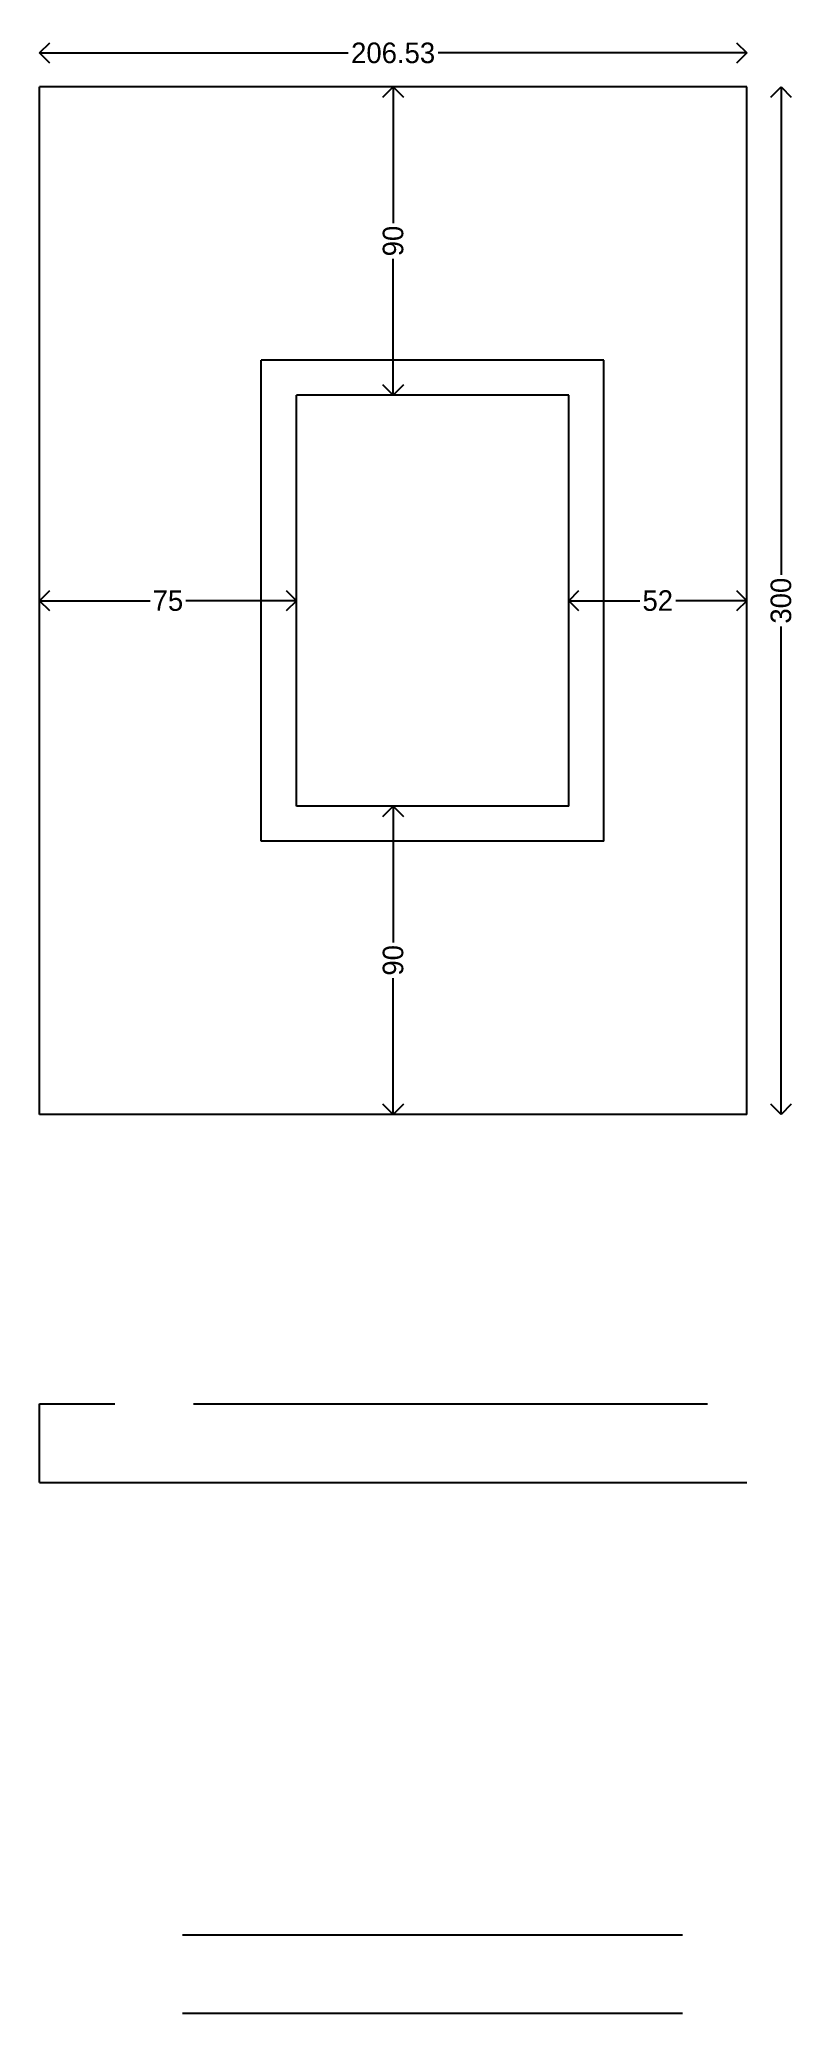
# Model space of a CAD drawing. Header units: metres. Extents: x -16 to 65907, y -5261 to 15511.
# Drawn here: x 22987 to 23208, y 2555 to 3132 of the extents above; entities that cross this region are included whole.
import ezdxf

# ---------------------------------------------------------------- set-up
doc = ezdxf.new("R2010")
doc.units = ezdxf.units.M
doc.header["$PDMODE"] = 67
doc.header["$PDSIZE"] = -5
doc.layers.get('0').update_dxf_attribs({"color": 6})
for name, color, linetype in [('BC-LINTELS', 134, 'Continuous'), ('BC-WALLS', 1, 'Continuous'), ('BC-WHITECOLOR', 7, 'Continuous')]:
    doc.layers.add(name, color=color, linetype=linetype)
doc.styles.add('BC-1IN10-3', font='FreeSans.ttf', dxfattribs={"height": 6})
doc.dimstyles.new('BC-1IN10-3', dxfattribs={"dimtxt": 6, "dimasz": 6, "dimexe": 0.18, "dimexo": 0.0625, "dimgap": 1, "dimtad": 0, "dimtoh": 1, "dimzin": 12, "dimdsep": 46, "dimtxsty": 'BC-1IN10-3', "dimblk": 'OPEN90', "dimcen": 0.09, "dimse1": 1, "dimse2": 1, "dimclrd": 256, "dimclre": 256, "dimclrt": 7, "dimadec": 0, "dimazin": 0, "dimtfac": 1, "dimtdec": 1, "dimtofl": 0, "dimtmove": 1, "dimatfit": 3, "dimldrblk": 'OPEN90', "dimfxl": 0, "dimtolj": 1, "dimtzin": 0, "dimlwd": -3, "dimarcsym": 0})

msp = doc.modelspace()

# ---------------------------------------------------------------- blocks, each defined once
blk = doc.blocks.new('_OPEN90')
at = {"color": 0, "linetype": 'ByBlock'}
for p, q in [((0, 0), (-1, 0)), ((-0.5, 0.5), (0, 0)), ((0, 0), (-0.5, -0.5))]:
    blk.add_line(p, q, dxfattribs=at)
blk = doc.blocks.new('*D1568')
at = {"layer": 'BC-WHITECOLOR', "linetype": 'Continuous', "lineweight": -3}
for p, q in [((22993.35, 2967.68), (23019.64, 2967.68)), ((23056.35, 2967.68), (23030.06, 2967.68))]:
    blk.add_line(p, q, dxfattribs=at)
at = {"layer": 'Defpoints', "color": 0}
for p in [(22987.35, 2967.68), (22987.35, 2967.68), (23062.35, 2967.68)]:
    blk.add_point(p, dxfattribs=at)
at = {"layer": 'BC-WHITECOLOR', "lineweight": -3, "xscale": 6, "yscale": 6, "zscale": 6, "rotation": 180}
blk.add_blockref('_OPEN90', (22987.35, 2967.68), dxfattribs=at)
at = {"layer": 'BC-WHITECOLOR', "lineweight": -3, "xscale": 6, "yscale": 6, "zscale": 6}
blk.add_blockref('_OPEN90', (23062.35, 2967.68), dxfattribs=at)
at = {"layer": 'BC-WHITECOLOR', "color": 7, "insert": (23024.85, 2967.68), "char_height": 6, "attachment_point": 5, "style": 'BC-1IN10-3'}
blk.add_mtext('\\A1;75', dxfattribs=at)
blk = doc.blocks.new('*D1569')
at = {"layer": 'BC-WHITECOLOR', "linetype": 'Continuous', "lineweight": -3}
for p, q in [((23090.61, 2901.68), (23090.61, 2867.9)), ((23090.61, 2823.68), (23090.61, 2857.46))]:
    blk.add_line(p, q, dxfattribs=at)
at = {"layer": 'Defpoints', "color": 0}
for p in [(23102.11, 2907.68), (23090.61, 2817.68), (23102.11, 2817.68)]:
    blk.add_point(p, dxfattribs=at)
at = {"layer": 'BC-WHITECOLOR', "lineweight": -3, "xscale": 6, "yscale": 6, "zscale": 6}
for p, rotation in [((23090.61, 2907.68), 90), ((23090.61, 2817.68), 270)]:
    blk.add_blockref('_OPEN90', p, dxfattribs=dict(at, rotation=rotation))
at = {"layer": 'BC-WHITECOLOR', "color": 7, "insert": (23090.61, 2862.68), "char_height": 6, "attachment_point": 5, "rotation": 90, "style": 'BC-1IN10-3'}
blk.add_mtext('\\A1;90', dxfattribs=at)
blk = doc.blocks.new('*D1570')
at = {"layer": 'BC-WHITECOLOR', "linetype": 'Continuous', "lineweight": -3}
for p, q in [((23147.88, 2967.68), (23162.63, 2967.68)), ((23187.88, 2967.68), (23173.12, 2967.68))]:
    blk.add_line(p, q, dxfattribs=at)
at = {"layer": 'Defpoints', "color": 0}
for p in [(23141.88, 2967.68), (23193.88, 2967.68), (23193.88, 2967.68)]:
    blk.add_point(p, dxfattribs=at)
at = {"layer": 'BC-WHITECOLOR', "lineweight": -3, "xscale": 6, "yscale": 6, "zscale": 6, "rotation": 180}
blk.add_blockref('_OPEN90', (23141.88, 2967.68), dxfattribs=at)
at = {"layer": 'BC-WHITECOLOR', "lineweight": -3, "xscale": 6, "yscale": 6, "zscale": 6}
blk.add_blockref('_OPEN90', (23193.88, 2967.68), dxfattribs=at)
at = {"layer": 'BC-WHITECOLOR', "color": 7, "insert": (23167.88, 2967.68), "char_height": 6, "attachment_point": 5, "style": 'BC-1IN10-3'}
blk.add_mtext('\\A1;52', dxfattribs=at)
blk = doc.blocks.new('*D1571')
at = {"layer": 'BC-WHITECOLOR', "linetype": 'Continuous', "lineweight": -3}
for p, q in [((23090.61, 3111.68), (23090.61, 3077.9)), ((23090.61, 3033.68), (23090.61, 3067.46))]:
    blk.add_line(p, q, dxfattribs=at)
at = {"layer": 'Defpoints', "color": 0}
for p in [(23090.61, 3117.68), (23102.11, 3117.68), (23102.11, 3027.68)]:
    blk.add_point(p, dxfattribs=at)
at = {"layer": 'BC-WHITECOLOR', "lineweight": -3, "xscale": 6, "yscale": 6, "zscale": 6}
for p, rotation in [((23090.61, 3117.68), 90), ((23090.61, 3027.68), 270)]:
    blk.add_blockref('_OPEN90', p, dxfattribs=dict(at, rotation=rotation))
at = {"layer": 'BC-WHITECOLOR', "color": 7, "insert": (23090.61, 3072.68), "char_height": 6, "attachment_point": 5, "rotation": 90, "style": 'BC-1IN10-3'}
blk.add_mtext('\\A1;90', dxfattribs=at)
blk = doc.blocks.new('*D1572')
at = {"layer": 'BC-WHITECOLOR', "linetype": 'Continuous', "lineweight": -3}
for p, q in [((22993.35, 3127.59), (23077.49, 3127.59)), ((23187.88, 3127.59), (23103.74, 3127.59))]:
    blk.add_line(p, q, dxfattribs=at)
at = {"layer": 'Defpoints', "color": 0}
for p in [(22987.35, 3127.59), (22987.35, 3117.68), (23193.88, 3117.68)]:
    blk.add_point(p, dxfattribs=at)
at = {"layer": 'BC-WHITECOLOR', "lineweight": -3, "xscale": 6, "yscale": 6, "zscale": 6, "rotation": 180}
blk.add_blockref('_OPEN90', (22987.35, 3127.59), dxfattribs=at)
at = {"layer": 'BC-WHITECOLOR', "lineweight": -3, "xscale": 6, "yscale": 6, "zscale": 6}
blk.add_blockref('_OPEN90', (23193.88, 3127.59), dxfattribs=at)
at = {"layer": 'BC-WHITECOLOR', "color": 7, "insert": (23090.61, 3127.59), "char_height": 6, "attachment_point": 5, "style": 'BC-1IN10-3'}
blk.add_mtext('\\A1;206.53', dxfattribs=at)
blk = doc.blocks.new('*D1573')
at = {"layer": 'BC-WHITECOLOR', "linetype": 'Continuous', "lineweight": -3}
for p, q in [((23203.87, 3111.68), (23203.87, 2975.21)), ((23203.87, 2823.68), (23203.87, 2960.15))]:
    blk.add_line(p, q, dxfattribs=at)
at = {"layer": 'Defpoints', "color": 0}
for p in [(23193.88, 3117.68), (23193.88, 2817.68), (23203.87, 2817.68)]:
    blk.add_point(p, dxfattribs=at)
at = {"layer": 'BC-WHITECOLOR', "lineweight": -3, "xscale": 6, "yscale": 6, "zscale": 6}
for p, rotation in [((23203.87, 3117.68), 90), ((23203.87, 2817.68), 270)]:
    blk.add_blockref('_OPEN90', p, dxfattribs=dict(at, rotation=rotation))
at = {"layer": 'BC-WHITECOLOR', "color": 7, "insert": (23203.87, 2967.68), "char_height": 6, "attachment_point": 5, "rotation": 90, "style": 'BC-1IN10-3'}
blk.add_mtext('\\A1;300', dxfattribs=at)

# ---------------------------------------------------------------- dimensions: what is measured, and where the dimension line sits
at = {"layer": 'BC-WHITECOLOR', "linetype": 'Continuous'}
for base, p1, p2, picture, middle in [((22987.349, 3127.594), (23193.876, 3117.678), (22987.349, 3117.678), '*D1572', (23090.613, 3127.594)), ((22987.349, 2967.678), (23062.349, 2967.678), (22987.349, 2967.678), '*D1568', (23024.849, 2967.678)), ((23193.876, 2967.678), (23141.876, 2967.678), (23193.876, 2967.678), '*D1570', (23167.876, 2967.678))]:
    dim = msp.add_linear_dim(base=base, p1=p1, p2=p2, dimstyle='BC-1IN10-3', override={"dimlfac": 1}, dxfattribs=at)
    dim.commit()
    dim.dimension.update_dxf_attribs({"geometry": picture, "text_midpoint": middle})
for base, p1, p2, picture, middle in [((23090.613, 3117.678), (23102.113, 3027.678), (23102.113, 3117.678), '*D1571', (23090.613, 3072.678)), ((23203.872, 2817.678), (23193.876, 3117.678), (23193.876, 2817.678), '*D1573', (23203.872, 2967.678)), ((23090.613, 2817.678), (23102.113, 2907.678), (23102.113, 2817.678), '*D1569', (23090.613, 2862.678))]:
    dim = msp.add_linear_dim(base=base, p1=p1, p2=p2, angle=90, dimstyle='BC-1IN10-3', override={"dimlfac": 1}, dxfattribs=at)
    dim.commit()
    dim.dimension.update_dxf_attribs({"geometry": picture, "text_midpoint": middle})

# ---------------------------------------------------------------- linework, layer by layer
msp.add_line((23193.876, 2710.2), (23193.876, 2710.2))
at = {"layer": 'BC-LINTELS', "linetype": 'Continuous'}
for p, q in [((23029.113, 2578.2), (23175.113, 2578.2)), ((23175.113, 2555.2), (23029.113, 2555.2))]:
    msp.add_line(p, q, dxfattribs=at)
at = {"layer": 'BC-WALLS'}
for p, q in [((22987.349, 2710.2), (22987.349, 2733.2)), ((22987.349, 2733.2), (23009.364, 2733.2)), ((23032.364, 2733.2), (23182.376, 2733.2)), ((22987.349, 2710.2), (23170.876, 2710.2)), ((23170.876, 2710.2), (23193.876, 2710.2)), ((23170.876, 2710.2), (23170.876, 2710.2))]:
    msp.add_line(p, q, dxfattribs=at)
at = {"layer": 'BC-WHITECOLOR', "linetype": 'Continuous'}
for p, q in [((23193.876, 3117.678), (22987.349, 3117.678)), ((22987.349, 2817.678), (22987.349, 3117.678)), ((23193.876, 2817.678), (23193.876, 3117.678)), ((23052.113, 2897.442), (23052.113, 3037.914)), ((23152.113, 3037.914), (23052.113, 3037.914)), ((23152.113, 2897.442), (23152.113, 3037.914)), ((23141.876, 3027.678), (23062.349, 3027.678)), ((23062.349, 2907.678), (23062.349, 3027.678)), ((23141.876, 2907.678), (23141.876, 3027.678)), ((23141.876, 2907.678), (23062.349, 2907.678)), ((23152.113, 2897.442), (23052.113, 2897.442)), ((23193.876, 2817.678), (22987.349, 2817.678))]:
    msp.add_line(p, q, dxfattribs=at)

msp.set_redraw_order([(e.dxf.handle, doc.entitydb.next_handle()) for e in msp.query("TEXT MTEXT ATTDEF DIMENSION ARC_DIMENSION")])  # texts and dimensions are drawn at this point

doc.saveas('drawing.dxf')
